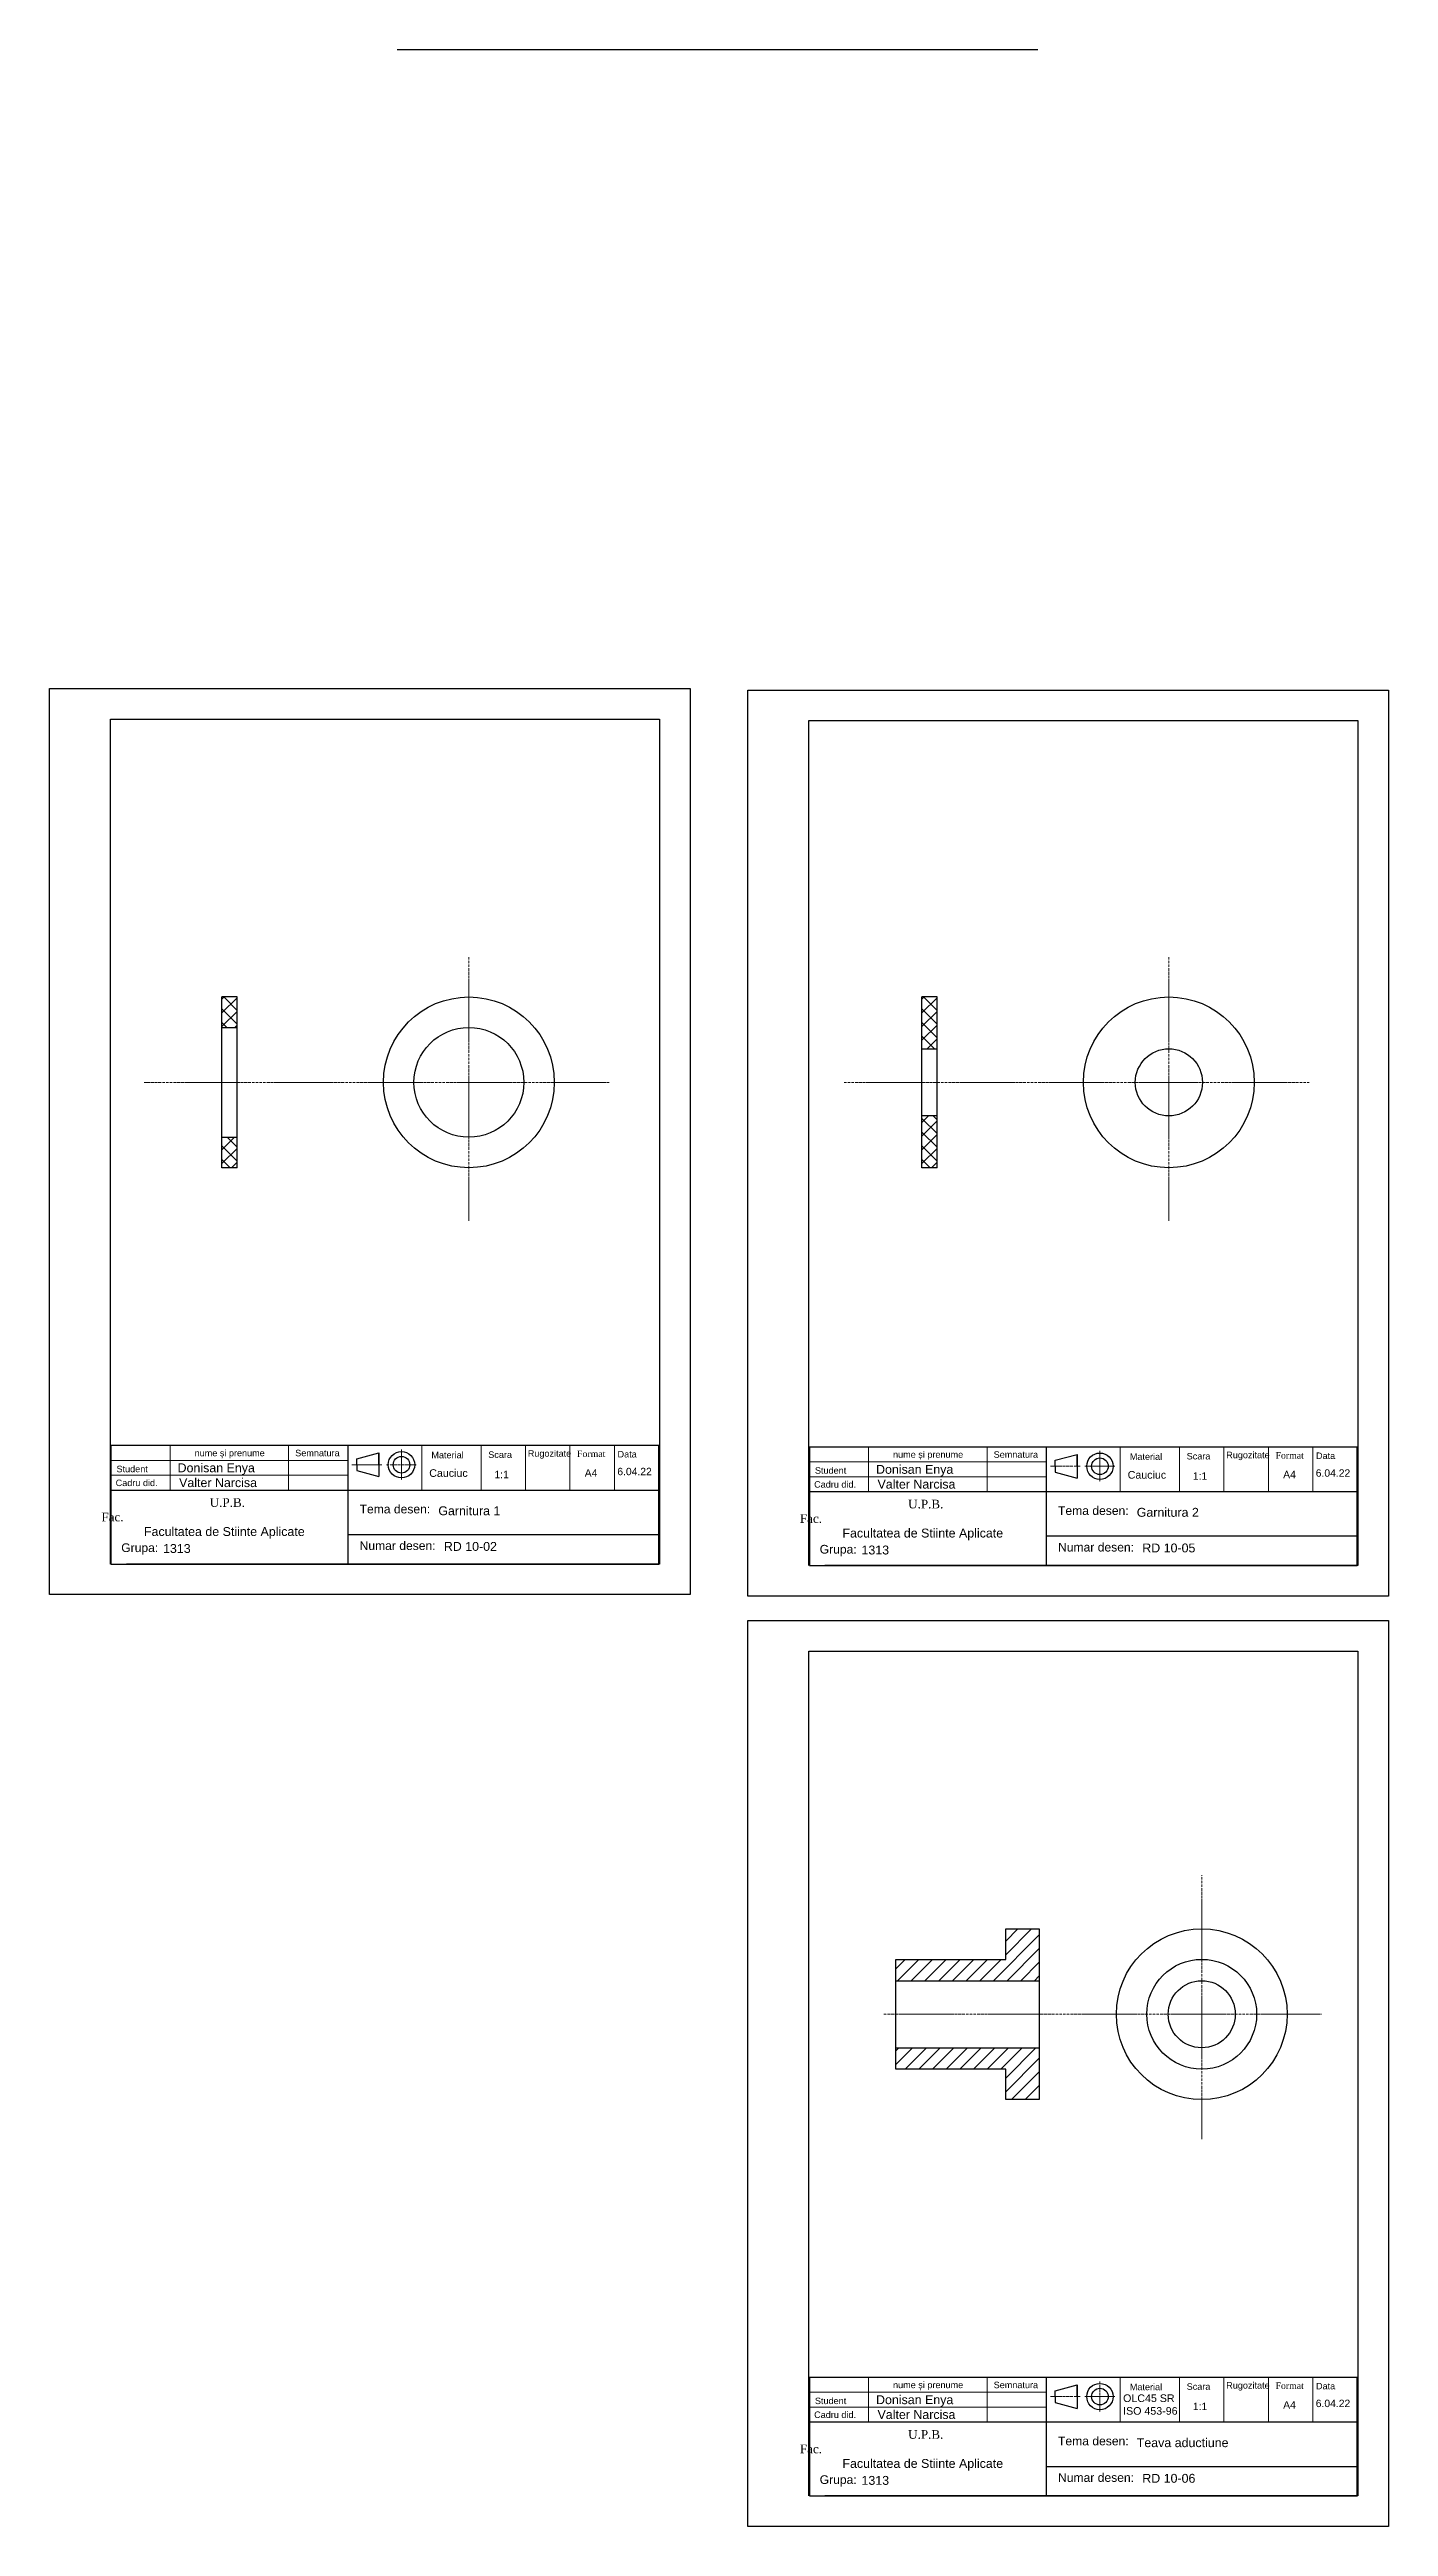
# Model space of a CAD drawing. Header units: millimetres. Extents: x -532 to 807, y -338 to 474.
# Drawn here: x -532 to -93, y -338 to 474 of the extents above; entities that cross this region are included whole.
import ezdxf

# ---------------------------------------------------------------- set-up
doc = ezdxf.new("R2010")
doc.units = ezdxf.units.MM
doc.header["$LTSCALE"] = 0.5
doc.linetypes.add('DASHDOT', pattern=[1, 0.5, -0.25, 0, -0.25])
for name, color, linetype, lineweight in [('AXE', 140, 'DASHDOT', 15), ('Groase', 255, 'Continuous', 30), ('Hasura', 255, 'Continuous', 15), ('Layer1', 7, 'DASHDOT', 0), ('linie GROASA', 7, 'Continuous', 30), ('linie SUBT', 7, 'Continuous', 0), ('TEXT', 255, 'Continuous', 15)]:
    doc.layers.add(name, color=color, linetype=linetype, lineweight=lineweight)
doc.layers.add('chenar', color=7, linetype='Continuous')
doc.styles.get("Standard").update_dxf_attribs({"font": 'arial.ttf'})

msp = doc.modelspace()

# ---------------------------------------------------------------- texts
at = {"layer": 'linie GROASA'}
for s, height, p in [('Student', 2.131, (-509.74, 7.21)), ('nume și prenume', 2.1306, (-484.13, 12.44)), ('Semnatura', 2.131, (-451.15, 12.44)), ('Material', 2.131, (-406.5, 11.77)), ('Scara', 2.131, (-387.86, 11.9)), ('Rugozitate', 2.131, (-374.89, 12.3)), ('Data', 2.131, (-345.46, 12.05)), ('Student', 2.131, (-280.74, 6.71)), ('nume și prenume', 2.1306, (-255.13, 11.94)), ('Semnatura', 2.131, (-222.15, 11.94)), ('Material', 2.131, (-177.5, 11.27)), ('Scara', 2.131, (-158.86, 11.4)), ('Rugozitate', 2.131, (-145.89, 11.8)), ('Data', 2.131, (-116.46, 11.55)), ('Cadru did.', 2.131, (-510.01, 2.66)), ('Cadru did.', 2.131, (-281.01, 2.16)), ('Tema desen:', 2.8407, (-430.04, -6.29)), ('Tema desen:', 2.8407, (-201.04, -6.79)), ('Grupa:', 2.841, (-508.19, -18.96)), ('Numar desen:', 2.8407, (-430.04, -18.28)), ('Numar desen:', 2.8407, (-201.04, -18.78)), ('Grupa:', 2.841, (-279.19, -19.46)), ('nume și prenume', 2.1306, (-255.13, -293.06)), ('Semnatura', 2.131, (-222.15, -293.06)), ('Material', 2.131, (-177.5, -293.73)), ('Scara', 2.131, (-158.86, -293.6)), ('Rugozitate', 2.131, (-145.89, -293.2)), ('Data', 2.131, (-116.46, -293.45)), ('Student', 2.131, (-280.74, -298.29)), ('Cadru did.', 2.131, (-281.01, -302.84)), ('Tema desen:', 2.8407, (-201.04, -311.79)), ('Grupa:', 2.841, (-279.19, -324.46)), ('Numar desen:', 2.8407, (-201.04, -323.78))]:
    msp.add_text(s, height=height, dxfattribs=at).set_placement(p)
for s, width, heights, insert, char_height, attachment_point in [('{\\fTimes New Roman Baltic|b0|i0|c238|p18;F\\fTimes New Roman Baltic|b0|i0|c186|p18;ormat}', 9.1175, [0], (-358.74, 14.31), 2.1306, 1), ('{\\fTimes New Roman Baltic|b0|i0|c238|p18;F\\fTimes New Roman Baltic|b0|i0|c186|p18;ormat}', 9.1175, [0], (-129.74, 13.81), 2.1306, 1), ('{\\fTimes New Roman Baltic|b0|i0|c186|p18;U.P.B.\\P\\pxqj;\\fTimes New Roman Baltic|b0|i0|c238|p18;Fac. \\fTimes New Roman Baltic|b0|i0|c186|p18; }', 82.5738, [23.31], (-473.41, -5.13), 2.8407, 5), ('{\\fTimes New Roman Baltic|b0|i0|c186|p18;U.P.B.\\P\\pxqj;\\fTimes New Roman Baltic|b0|i0|c238|p18;Fac. \\fTimes New Roman Baltic|b0|i0|c186|p18; }', 82.5738, [23.31], (-244.41, -5.63), 2.8407, 5), ('{\\fTimes New Roman Baltic|b0|i0|c238|p18;F\\fTimes New Roman Baltic|b0|i0|c186|p18;ormat}', 9.1175, [0], (-129.74, -291.19), 2.1306, 1), ('{\\fTimes New Roman Baltic|b0|i0|c186|p18;U.P.B.\\P\\pxqj;\\fTimes New Roman Baltic|b0|i0|c238|p18;Fac. \\fTimes New Roman Baltic|b0|i0|c186|p18; }', 82.5738, [23.31], (-244.41, -310.63), 2.8407, 5)]:
    msp.add_mtext_dynamic_manual_height_columns(s, width=width, gutter_width=24.27, heights=heights, dxfattribs=dict(at, insert=insert, char_height=char_height, attachment_point=attachment_point))
at = {"layer": 'TEXT'}
for s, height, p in [('Donisan Enya', 2.9125, (-489.71, 7.2)), ('A4', 2.427, (-356.22, 5.74)), ('6.04.22', 2.427, (-345.54, 6.23)), ('Donisan Enya', 2.9125, (-260.71, 6.7)), ('6.04.22', 2.427, (-116.54, 5.73)), ('Valter Narcisa', 2.9125, (-489.22, 2.34)), ('1:1', 2.427, (-385.83, 5.26)), ('Valter Narcisa', 2.9125, (-260.22, 1.84)), ('1:1', 2.427, (-156.83, 4.76)), ('A4', 2.427, (-127.22, 5.24)), ('Garnitura 1', 2.9125, (-404.23, -6.89)), ('Garnitura 2', 2.9125, (-175.23, -7.39)), ('Facultatea de Stiinte Aplicate', 2.9125, (-500.73, -13.69)), ('RD 10-02', 2.912, (-402.41, -18.57)), ('Facultatea de Stiinte Aplicate', 2.9125, (-271.73, -14.19)), ('RD 10-05', 2.912, (-173.41, -19.07)), ('1313', 2.912, (-494.48, -19.25)), ('1313', 2.912, (-265.48, -19.75)), ('Donisan Enya', 2.9125, (-260.71, -298.3)), ('Valter Narcisa', 2.9125, (-260.22, -303.16)), ('1:1', 2.427, (-156.83, -300.24)), ('A4', 2.427, (-127.22, -299.76)), ('6.04.22', 2.427, (-116.54, -299.27)), ('Facultatea de Stiinte Aplicate', 2.9125, (-271.73, -319.19)), ('Teava aductiune', 2.9125, (-175.23, -312.39)), ('1313', 2.912, (-265.48, -324.75)), ('RD 10-06', 2.912, (-173.41, -324.07))]:
    msp.add_text(s, height=height, dxfattribs=at).set_placement(p)
at = {"layer": 'TEXT', "char_height": 2.5, "attachment_point": 1}
for s, width, heights, insert in [('Cauciuc', 13.5, [1.3], (-407.2, 8.19)), ('Cauciuc', 13.5, [1.3], (-178.2, 7.6)), ('OLC45 SR\\PISO 453-96', 18.1175, [7.12], (-179.7, -295.1))]:
    msp.add_mtext_dynamic_manual_height_columns(s, width=width, gutter_width=12.5, heights=heights, dxfattribs=dict(at, insert=insert))

# ---------------------------------------------------------------- hatches: boundary and pattern name
at = {"layer": 'Hasura'}
h = msp.add_hatch(dxfattribs=at)
h.set_pattern_fill('ANSI37', color=256)
h.set_pattern_definition([(45, (-54.699, -23.397), (-2.245064, 2.245064), []), (135, (-54.699, -23.397), (-2.245064, -2.245064), [])])
h.paths.add_polyline_path([(-470.2, 117.02), (-475.2, 117.02), (-475.2, 107.02), (-470.2, 107.02)])
h.paths.add_polyline_path([(-470.2, 163.02), (-475.2, 163.02), (-475.2, 153.02), (-470.2, 153.02)])
h = msp.add_hatch(dxfattribs=at)
h.set_pattern_fill('ANSI37', color=256)
h.set_pattern_definition([(45, (174.801, -23.397), (-2.245064, 2.245064), []), (135, (174.801, -23.397), (-2.245064, -2.245064), [])])
h.paths.add_polyline_path([(-240.7, 163.02), (-245.7, 163.02), (-245.7, 146.02), (-240.7, 146.02)])
h.paths.add_polyline_path([(-240.7, 124.02), (-245.7, 124.02), (-245.7, 107.02), (-240.7, 107.02)])
h = msp.add_hatch(dxfattribs=at)
h.set_pattern_fill('ANSI31', color=256)
h.set_pattern_definition([(45, (-54.699, -23.397), (-2.245064, 2.245064), [])])
h.paths.add_polyline_path([(-207.2, -142.48), (-218.2, -142.48), (-218.2, -152.48), (-254.2, -152.48), (-254.2, -159.48), (-207.2, -159.48)])
h.paths.add_polyline_path([(-207.2, -181.48), (-254.2, -181.48), (-254.2, -188.48), (-218.2, -188.48), (-218.2, -198.48), (-207.2, -198.48)])

# ---------------------------------------------------------------- linework, layer by layer
at = {"layer": 'AXE'}
for p, q in [((-394.2, 176.1), (-394.2, 89.6)), ((-164.7, 176.1), (-164.7, 89.6)), ((-500.7, 135.02), (-348.2, 135.02)), ((-271.2, 135.02), (-118.7, 135.02)), ((-153.92, -124.9), (-153.92, -211.4)), ((-258.2, -170.48), (-114.7, -170.48))]:
    msp.add_line(p, q, dxfattribs=at)
at = {"layer": 'chenar'}
for p, q in [((-511.7, 254.1), (-331.7, 254.1)), ((-511.7, -22.9), (-511.7, 254.1)), ((-331.7, 254.1), (-331.7, -22.9)), ((-282.7, -23.4), (-282.7, 253.6)), ((-282.7, 253.6), (-102.7, 253.6)), ((-102.7, 253.6), (-102.7, -23.4)), ((-331.7, -22.9), (-506.45, -22.9)), ((-102.7, -23.4), (-277.45, -23.4)), ((-282.7, -51.4), (-102.7, -51.4)), ((-282.7, -328.4), (-282.7, -51.4)), ((-102.7, -51.4), (-102.7, -328.4)), ((-102.7, -328.4), (-277.45, -328.4))]:
    msp.add_line(p, q, dxfattribs=at)
at = {"layer": 'Groase'}
for p, q in [((-475.2, 107.02), (-475.2, 163.02)), ((-470.2, 163.02), (-475.2, 163.02)), ((-470.2, 107.02), (-470.2, 163.02)), ((-245.7, 107.02), (-245.7, 163.02)), ((-240.7, 163.02), (-245.7, 163.02)), ((-240.7, 107.02), (-240.7, 163.02)), ((-475.2, 153.02), (-470.2, 153.02)), ((-245.7, 146.02), (-240.7, 146.02)), ((-240.7, 124.02), (-245.7, 124.02)), ((-475.2, 117.02), (-470.2, 117.02)), ((-470.2, 107.02), (-475.2, 107.02)), ((-240.7, 107.02), (-245.7, 107.02)), ((-218.2, -152.48), (-218.2, -142.48)), ((-218.2, -142.48), (-207.2, -142.48)), ((-207.2, -142.48), (-207.2, -198.48)), ((-254.2, -188.48), (-254.2, -152.48)), ((-254.2, -152.48), (-218.2, -152.48)), ((-254.2, -159.48), (-207.2, -159.48)), ((-254.2, -181.48), (-207.2, -181.48)), ((-218.2, -188.48), (-254.2, -188.48)), ((-218.2, -198.48), (-218.2, -188.48)), ((-207.2, -198.48), (-218.2, -198.48))]:
    msp.add_line(p, q, dxfattribs=at)
for centre, radius in [((-394.2, 135.02), 28), ((-164.7, 135.02), 28), ((-394.2, 135.02), 18), ((-164.7, 135.02), 11), ((-153.92, -170.48), 28), ((-153.92, -170.48), 18), ((-153.92, -170.48), 11)]:
    msp.add_circle(centre, radius, dxfattribs=at)
at = {"layer": 'Layer1'}
for p, q in [((-422.74, 9.67), (-432.56, 9.67)), ((-421.26, 9.67), (-411.47, 9.67)), ((-416.3, 14.67), (-416.3, 4.67)), ((-193.74, 9.17), (-203.56, 9.17)), ((-192.26, 9.17), (-182.47, 9.17)), ((-187.3, 14.17), (-187.3, 4.17)), ((-187.3, -290.83), (-187.3, -300.83)), ((-193.74, -295.83), (-203.56, -295.83)), ((-192.26, -295.83), (-182.47, -295.83))]:
    msp.add_line(p, q, dxfattribs=at)
at = {"layer": 'linie GROASA'}
for p, q in [((-417.7, 473.6), (-207.7, 473.6)), ((-531.7, 264.1), (-321.7, 264.1)), ((-531.7, -32.9), (-531.7, 264.1)), ((-321.7, 264.1), (-321.7, -32.9)), ((-302.7, 263.6), (-92.7, 263.6)), ((-302.7, -33.4), (-302.7, 263.6)), ((-92.7, 263.6), (-92.7, -33.4)), ((-433.89, 15.94), (-433.89, -22.9)), ((-430.95, 11.61), (-423.73, 13.55)), ((-430.95, 9.67), (-430.95, 11.61)), ((-430.95, 9.67), (-430.95, 7.73)), ((-423.73, 9.67), (-423.73, 13.55)), ((-423.73, 13.55), (-423.73, 5.79)), ((-204.89, 15.44), (-204.89, -23.4)), ((-201.95, 11.11), (-194.73, 13.05)), ((-201.95, 9.17), (-201.95, 11.11)), ((-201.95, 9.17), (-201.95, 7.23)), ((-194.73, 9.17), (-194.73, 13.05)), ((-194.73, 13.05), (-194.73, 5.29)), ((-511.55, 1.37), (-331.95, 1.37)), ((-430.95, 7.73), (-423.73, 5.79)), ((-282.55, 0.87), (-102.95, 0.87)), ((-201.95, 7.23), (-194.73, 5.29)), ((-433.89, -13.19), (-331.95, -13.19)), ((-204.89, -13.69), (-102.95, -13.69)), ((-321.7, -32.9), (-531.7, -32.9)), ((-92.7, -33.4), (-302.7, -33.4)), ((-302.7, -41.4), (-92.7, -41.4)), ((-302.7, -338.4), (-302.7, -41.4)), ((-92.7, -41.4), (-92.7, -338.4)), ((-204.89, -289.56), (-204.89, -328.4)), ((-201.95, -293.89), (-194.73, -291.95)), ((-194.73, -295.83), (-194.73, -291.95)), ((-194.73, -291.95), (-194.73, -299.71)), ((-201.95, -295.83), (-201.95, -293.89)), ((-201.95, -295.83), (-201.95, -297.77)), ((-201.95, -297.77), (-194.73, -299.71)), ((-282.55, -304.13), (-102.95, -304.13)), ((-204.89, -318.69), (-102.95, -318.69)), ((-92.7, -338.4), (-302.7, -338.4))]:
    msp.add_line(p, q, dxfattribs=at)
for points in [[(-511.55, -22.9), (-331.95, -22.9), (-331.95, 15.94), (-511.55, 15.94)], [(-282.55, -23.4), (-102.95, -23.4), (-102.95, 15.44), (-282.55, 15.44)], [(-282.55, -328.4), (-102.95, -328.4), (-102.95, -289.56), (-282.55, -289.56)]]:
    msp.add_lwpolyline(points, close=True, dxfattribs=at)
for centre, radius in [((-416.3, 9.67), 4.33), ((-416.3, 9.67), 2.73), ((-187.3, 9.17), 4.33), ((-187.3, 9.17), 2.73), ((-187.3, -295.83), 4.33), ((-187.3, -295.83), 2.73)]:
    msp.add_circle(centre, radius, dxfattribs=at)
at = {"layer": 'linie SUBT'}
for p, q in [((-511.55, 11.08), (-433.89, 11.08)), ((-492.13, 15.94), (-492.13, 1.37)), ((-453.3, 15.94), (-453.3, 1.37)), ((-409.62, 15.94), (-409.62, 1.37)), ((-390.2, 15.94), (-390.2, 1.37)), ((-375.64, 15.94), (-375.64, 1.37)), ((-361.07, 15.94), (-361.07, 1.37)), ((-346.51, 15.94), (-346.51, 1.37)), ((-282.55, 10.58), (-204.89, 10.58)), ((-263.13, 15.44), (-263.13, 0.87)), ((-224.3, 15.44), (-224.3, 0.87)), ((-180.62, 15.44), (-180.62, 0.87)), ((-161.2, 15.44), (-161.2, 0.87)), ((-146.64, 15.44), (-146.64, 0.87)), ((-132.07, 15.44), (-132.07, 0.87)), ((-117.51, 15.44), (-117.51, 0.87)), ((-511.55, 6.23), (-433.89, 6.23)), ((-282.55, 5.73), (-204.89, 5.73)), ((-263.13, -289.56), (-263.13, -304.13)), ((-224.3, -289.56), (-224.3, -304.13)), ((-180.62, -289.56), (-180.62, -304.13)), ((-161.2, -289.56), (-161.2, -304.13)), ((-146.64, -289.56), (-146.64, -304.13)), ((-132.07, -289.56), (-132.07, -304.13)), ((-117.51, -289.56), (-117.51, -304.13)), ((-282.55, -294.42), (-204.89, -294.42)), ((-282.55, -299.27), (-204.89, -299.27))]:
    msp.add_line(p, q, dxfattribs=at)

msp.set_redraw_order([(e.dxf.handle, doc.entitydb.next_handle()) for e in msp.query("TEXT MTEXT ATTDEF DIMENSION ARC_DIMENSION")])  # texts and dimensions are drawn at this point

doc.saveas('drawing.dxf')
